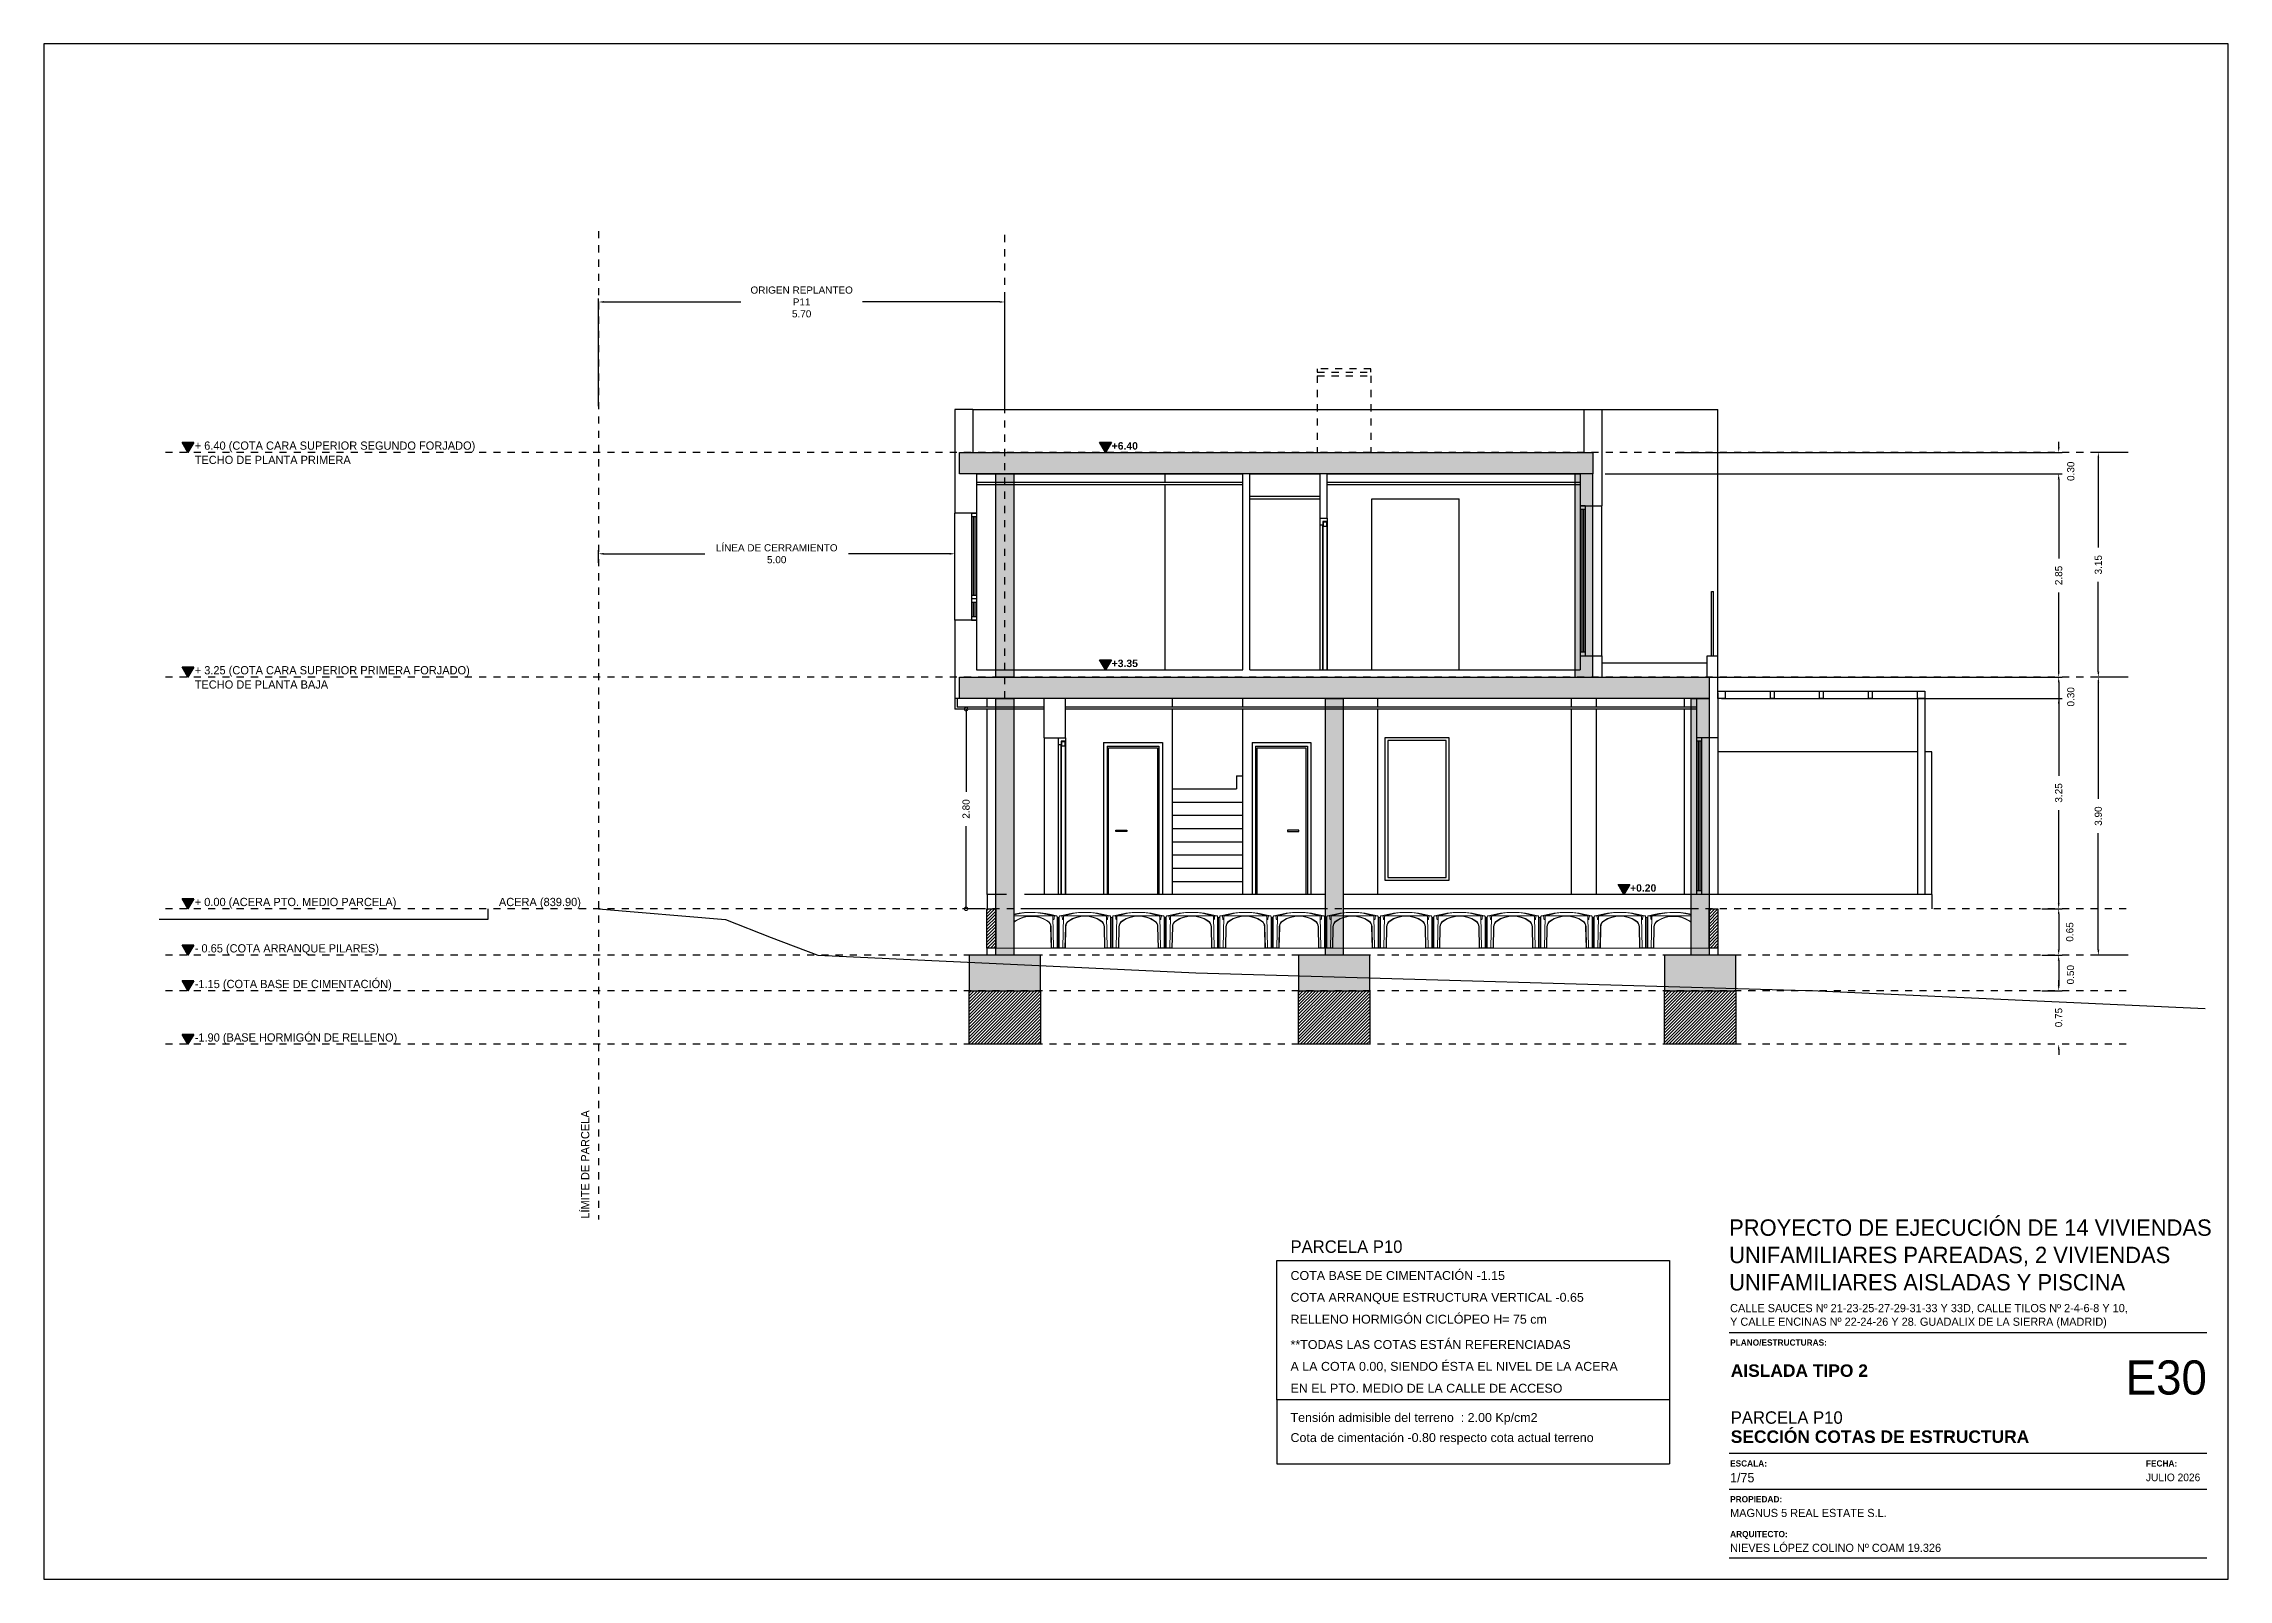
# Model space of a CAD drawing. Extents: x 2455 to 9764, y -806 to 181.
# Drawn here: x 4711.77 to 4742.41, y -582.59 to -561.05 of the extents above; entities that cross this region are included whole.
import ezdxf

# ---------------------------------------------------------------- set-up
doc = ezdxf.new("R2010")
doc.units = 0
doc.header["$LTSCALE"] = 0.2
doc.header["$MEASUREMENT"] = 0
doc.linetypes.add('CONTINUA', pattern=[0])
doc.linetypes.add('RAYITAS', pattern=[0.375, 0.25, -0.125])
doc.layers.get('0').update_dxf_attribs({"linetype": 'CONTINUOUS'})
doc.layers.add('01_cartela', color=6, linetype='CONTINUOUS', plot=False)
for name, color, linetype in [('01_cotas', 4, 'CONTINUOUS'), ('01_MONO inst', 254, 'CONTINUOUS'), ('01_muros', 1, 'CONTINUOUS'), ('01_perfil terreno natural', 170, 'CONTINUOUS'), ('01_proyección', 4, 'RAYITAS'), ('01_texto cartela', 4, 'CONTINUOUS'), ('01_textos', 7, 'CONTINUOUS'), ('CUADRO_LINEAS', 7, 'CONTINUOUS'), ('SOMBRAS2', 2, 'CONTINUOUS'), ('WL', 7, 'CONTINUOUS')]:
    doc.layers.add(name, color=color, linetype=linetype)
doc.layers.add('_CAVITI-AUX', color=2, linetype='CONTINUOUS', lineweight=5, plot=False)
doc.styles.add('Century Gothic', font='', dxfattribs={"height": 2})
doc.styles.add('Century Gothic_3', font='', dxfattribs={"height": 4.5})
doc.styles.add('Century Gothic_5', font='', dxfattribs={"height": 2.5})
doc.styles.add('Century Gothic_6', font='', dxfattribs={"height": 11})
doc.styles.add('Estilo1', font='swissel.ttf')
doc.styles.add('NIEVES3', font='swisseb.ttf')
doc.styles.add('ROMANS', font='romans')
doc.styles.get('Century Gothic').set_extended_font_data('Century Gothic')
doc.styles.get('Century Gothic_3').set_extended_font_data('Century Gothic')
doc.styles.get('Century Gothic_5').set_extended_font_data('Century Gothic')
doc.styles.get('Century Gothic_6').set_extended_font_data('Century Gothic')
doc.dimstyles.new('DECIMAL-50', dxfattribs={"dimtxt": 0.08, "dimasz": 0.15, "dimexe": 0.05, "dimexo": 0.05, "dimgap": 0.09, "dimtad": 0, "dimzin": 0, "dimdsep": 46, "dimtxsty": 'ROMANS', "dimblk": 'DOTSMALL', "dimcen": 0.09, "dimclrt": 7, "dimadec": 0, "dimazin": 0, "dimtfac": 1.38, "dimtix": 1, "dimtofl": 0, "dimtmove": 2, "dimatfit": 3, "dimldrblk": 'OBLIQUE', "dimfxl": 1, "dimtolj": 1, "dimtzin": 0, "dimarcsym": 0})
pattern_1 = [(45, (69.10073, 0), (-0.02209708691, 0.02209708691), [])]

msp = doc.modelspace()

# ---------------------------------------------------------------- texts
at = {"layer": '01_MONO inst'}
for s, height, style, p in [('+6.40', 0.1041, 'NIEVES3', (4726.749, -566.743, 0)), ('+3.35', 0.1041, 'NIEVES3', (4726.749, -569.793, 0)), ('+0.20', 0.1041, 'NIEVES3', (4734.019, -572.943, 0)), ('ACERA (839.90)', 0.1155, 'Century Gothic', (4718.155, -573.145, 0))]:
    msp.add_text(s, height=height, dxfattribs=dict(at, style=style)).set_placement(p)
at = {"layer": '01_texto cartela', "color": 5}
for s, insert, char_height, width, attachment_point, style in [('\\PPROYECTO DE EJECUCIÓN DE 14 VIVIENDAS UNIFAMILIARES PAREADAS, 2 VIVIENDAS UNIFAMILIARES AISLADAS Y PISCINA', (4735.408, -577.155), 0.23, 6.82217, 1, 'Century Gothic_3'), ('CALLE SAUCES Nº 21-23-25-27-29-31-33 Y 33D, CALLE TILOS Nº 2-4-6-8 Y 10, \\PY CALLE ENCINAS Nº 22-24-26 Y 28. GUADALIX DE LA SIERRA (MADRID)', (4735.422, -578.725), 0.11455, 9.24681, 1, 'Century Gothic'), ('{\\fCentury Gothic|b1|i0|c0|p34;PLANO/ESTRUCTURAS: }', (4735.422, -579.222), 0.08701, 2.11715, 1, 'Century Gothic'), ('\\pt2.3273;\\PPARCELA P10', (4735.431, -580.407), 0.17455, 7.00908, 7, 'Century Gothic_5'), ('\\pt2.3273;SECCIÓN COTAS DE ESTRUCTURA', (4735.431, -580.675), 0.17455, 7.00908, 7, 'NIEVES3'), ('{\\fCentury Gothic|b1|i0|c0|p34;ESCALA: }', (4735.422, -580.917), 0.08701, 2.11715, 1, 'Century Gothic'), ('1/75', (4735.422, -581.095), 0.1309, 2.11715, 1, 'Century Gothic'), ('JULIO 2026', (4741.253, -581.103), 0.1069, 3.50438, 1, 'Century Gothic'), ('{\\fCentury Gothic|b1|i0|c0|p34;FECHA: }', (4741.253, -580.917), 0.08701, 2.11715, 1, 'Century Gothic'), ('{\\fCentury Gothic|b1|i0|c0|p34;PROPIEDAD:}', (4735.422, -581.419), 0.08701, 0.83709, 1, 'Century Gothic'), ('MAGNUS 5 REAL ESTATE S.L.', (4735.422, -581.598), 0.11455, 4.88231, 1, 'Century Gothic'), ('{\\fCentury Gothic|b1|i0|c0|p34;ARQUITECTO:}', (4735.422, -581.908), 0.08701, 0.83709, 1, 'Century Gothic'), ('NIEVES LÓPEZ COLINO Nº COAM 19.326', (4735.422, -582.087), 0.11455, 3.65153, 1, 'Century Gothic')]:
    msp.add_mtext(s, dxfattribs=dict(at, insert=insert, char_height=char_height, width=width, attachment_point=attachment_point, style=style))
at = {"layer": '01_texto cartela', "color": 10, "insert": (4729.257, -578.01), "char_height": 0.17455, "width": 7.00908, "attachment_point": 7, "style": 'Century Gothic_5'}
msp.add_mtext('\\pt2.3273;\\PPARCELA P10', dxfattribs=at)
at = {"layer": '01_texto cartela', "color": 1}
for s, insert, char_height, width, attachment_point, style in [('AISLADA TIPO 2 ', (4735.431, -579.749), 0.17455, 7.00908, 7, 'NIEVES3'), ('E30', (4742.109, -579.516), 0.4786, 1.04985, 3, 'Century Gothic_6')]:
    msp.add_mtext(s, dxfattribs=dict(at, insert=insert, char_height=char_height, width=width, attachment_point=attachment_point, style=style))
at = {"layer": '01_textos', "color": 120, "ltscale": 0.01, "style": 'Century Gothic'}
for s, p in [('+ 6.40 (COTA CARA SUPERIOR SEGUNDO FORJADO)', (4713.889, -566.745, 0)), ('TECHO DE PLANTA PRIMERA', (4713.889, -566.945, 0)), ('+ 3.25 (COTA CARA SUPERIOR PRIMERA FORJADO)', (4713.889, -569.895, 0)), ('TECHO DE PLANTA BAJA', (4713.889, -570.095, 0)), ('- 0.65 (COTA ARRANQUE PILARES)', (4713.889, -573.795, 0)), ('-1.15 (COTA BASE DE CIMENTACIÓN)', (4713.889, -574.295, 0)), ('-1.90 (BASE HORMIGÓN DE RELLENO)', (4713.889, -575.045, 0))]:
    msp.add_text(s, height=0.1155, dxfattribs=at).set_placement(p)
at = {"layer": '01_textos', "color": 10, "ltscale": 0.01, "style": 'Century Gothic'}
msp.add_text('+ 0.00 (ACERA PTO. MEDIO PARCELA)', height=0.1155, dxfattribs=at).set_placement((4713.889, -573.145, 0))
msp.add_text('LÍMITE DE PARCELA', height=0.1155, rotation=90, dxfattribs=at).set_placement((4719.423, -577.528, 0))
at = {"layer": 'WL', "color": 5, "linetype": 'Continuous', "style": 'Estilo1'}
for s, p in [('COTA BASE DE CIMENTACIÓN -1.15', (4729.257, -578.388)), ('COTA ARRANQUE ESTRUCTURA VERTICAL -0.65', (4729.257, -578.694)), ('**TODAS LAS COTAS ESTÁN REFERENCIADAS ', (4729.257, -579.356)), ('A LA COTA 0.00, SIENDO ÉSTA EL NIVEL DE LA ACERA ', (4729.257, -579.662)), ('EN EL PTO. MEDIO DE LA CALLE DE ACCESO ', (4729.257, -579.969))]:
    msp.add_text(s, height=0.125, dxfattribs=at).set_placement(p)
at = {"layer": 'WL', "color": 10, "linetype": 'Continuous', "style": 'Estilo1'}
for s, p in [('RELLENO HORMIGÓN CICLÓPEO H= 75 cm', (4729.257, -579.001)), ('Tensión admisible del terreno  : 2.00 Kp/cm2', (4729.257, -580.379)), ('Cota de cimentación -0.80 respecto cota actual terreno', (4729.257, -580.661))]:
    msp.add_text(s, height=0.125, dxfattribs=at).set_placement(p)

# ---------------------------------------------------------------- blocks, each defined once
blk = doc.blocks.new('_DotSmall')
at = {"color": 0, "linetype": 'ByBlock', "const_width": 0.5}
blk.add_lwpolyline([(-0.0625, 0, 1), (0.0625, 0, 1)], format="xyb", close=True, dxfattribs=at)
blk = doc.blocks.new('*D556')
at = {"layer": '01_cotas', "color": 0, "linetype": 'CONTINUA', "lineweight": -2, "transparency": 16777216}
for p, q in [((4724.951, -570.383), (4724.657, -570.383)), ((4724.951, -573.183), (4724.657, -573.183))]:
    blk.add_line(p, q, dxfattribs=at)
at = {"layer": '01_cotas', "color": 0, "lineweight": -2, "transparency": 16777216}
for p, q in [((4724.707, -570.383), (4724.707, -571.543)), ((4724.707, -573.183), (4724.707, -572.023))]:
    blk.add_line(p, q, dxfattribs=at)
at = {"layer": '01_cotas', "color": 0, "lineweight": -2, "transparency": 16777216, "xscale": 0.1, "yscale": 0.1, "zscale": 0.1}
for p, rotation in [((4724.707, -570.383), 90), ((4724.707, -573.183), 270)]:
    blk.add_blockref('_DotSmall', p, dxfattribs=dict(at, rotation=rotation))
at = {"layer": '01_cotas', "color": 7, "transparency": 16777216, "insert": (4724.707, -571.783), "char_height": 0.1, "attachment_point": 5, "rotation": 90, "style": 'Estilo1'}
blk.add_mtext('\\A1;2.80', dxfattribs=at)
blk = doc.blocks.new('*D547')
at = {"layer": '01_cotas', "color": 0, "linetype": 'CONTINUA', "lineweight": -2, "transparency": 16777216}
for p, q in [((4719.551, -566.133), (4719.551, -564.623)), ((4725.251, -566.133), (4725.251, -564.623))]:
    blk.add_line(p, q, dxfattribs=at)
at = {"layer": '01_cotas', "color": 0, "lineweight": -2, "transparency": 16777216}
for p, q in [((4719.626, -564.673), (4721.549, -564.673)), ((4725.176, -564.673), (4723.252, -564.673))]:
    blk.add_line(p, q, dxfattribs=at)
at = {"layer": '01_cotas', "color": 0, "transparency": 16777216}
for points in [[(4719.626, -564.66), (4719.626, -564.685), (4719.551, -564.673)], [(4725.176, -564.66), (4725.176, -564.685), (4725.251, -564.673)]]:
    blk.add_solid(points, dxfattribs=at)
at = {"layer": '01_cotas', "color": 7, "transparency": 16777216, "insert": (4722.401, -564.673), "char_height": 0.1, "width": 1.52292, "attachment_point": 5, "style": 'Estilo1'}
blk.add_mtext('\\A1;ORIGEN REPLANTEO P11\\P5.70', dxfattribs=at)
blk = doc.blocks.new('*D548')
at = {"layer": '01_cotas', "color": 0, "linetype": 'CONTINUA', "lineweight": -2, "transparency": 16777216}
for p, q in [((4719.551, -568.333), (4719.551, -568.154)), ((4724.551, -568.333), (4724.551, -568.154))]:
    blk.add_line(p, q, dxfattribs=at)
at = {"layer": '01_cotas', "color": 0, "lineweight": -2, "transparency": 16777216}
for p, q in [((4719.626, -568.204), (4721.044, -568.204)), ((4724.476, -568.204), (4723.057, -568.204))]:
    blk.add_line(p, q, dxfattribs=at)
at = {"layer": '01_cotas', "color": 0, "transparency": 16777216}
for points in [[(4719.626, -568.192), (4719.626, -568.217), (4719.551, -568.204)], [(4724.476, -568.192), (4724.476, -568.217), (4724.551, -568.204)]]:
    blk.add_solid(points, dxfattribs=at)
at = {"layer": '01_cotas', "color": 7, "transparency": 16777216, "insert": (4722.051, -568.204), "char_height": 0.1, "attachment_point": 5, "style": 'Estilo1'}
blk.add_mtext('\\A1;LÍNEA DE CERRAMIENTO\\P5.00', dxfattribs=at)
blk = doc.blocks.new('*D549')
at = {"layer": '01_cotas', "color": 0, "linetype": 'CONTINUA', "lineweight": -2, "transparency": 16777216}
for p, q in [((4741.005, -566.783), (4740.536, -566.783)), ((4741.005, -569.933), (4740.536, -569.933))]:
    blk.add_line(p, q, dxfattribs=at)
at = {"layer": '01_cotas', "color": 0, "lineweight": -2, "transparency": 16777216}
for p, q in [((4740.586, -566.858), (4740.586, -568.118)), ((4740.586, -569.858), (4740.586, -568.598))]:
    blk.add_line(p, q, dxfattribs=at)
at = {"layer": '01_cotas', "color": 0, "transparency": 16777216}
for points in [[(4740.574, -566.858), (4740.599, -566.858), (4740.586, -566.783)], [(4740.574, -569.858), (4740.599, -569.858), (4740.586, -569.933)]]:
    blk.add_solid(points, dxfattribs=at)
at = {"layer": '01_cotas', "color": 7, "transparency": 16777216, "insert": (4740.586, -568.358), "char_height": 0.1, "attachment_point": 5, "rotation": 90, "style": 'Estilo1'}
blk.add_mtext('\\A1;3.15', dxfattribs=at)
blk = doc.blocks.new('*D550')
at = {"layer": '01_cotas', "color": 0, "linetype": 'CONTINUA', "lineweight": -2, "transparency": 16777216}
for p, q in [((4741.005, -569.933), (4740.536, -569.933)), ((4741.005, -573.833), (4740.536, -573.833))]:
    blk.add_line(p, q, dxfattribs=at)
at = {"layer": '01_cotas', "color": 0, "lineweight": -2, "transparency": 16777216}
for p, q in [((4740.586, -570.008), (4740.586, -571.643)), ((4740.586, -573.758), (4740.586, -572.123))]:
    blk.add_line(p, q, dxfattribs=at)
at = {"layer": '01_cotas', "color": 0, "transparency": 16777216}
for points in [[(4740.574, -570.008), (4740.599, -570.008), (4740.586, -569.933)], [(4740.574, -573.758), (4740.599, -573.758), (4740.586, -573.833)]]:
    blk.add_solid(points, dxfattribs=at)
at = {"layer": '01_cotas', "color": 7, "transparency": 16777216, "insert": (4740.586, -571.883), "char_height": 0.1, "attachment_point": 5, "rotation": 90, "style": 'Estilo1'}
blk.add_mtext('\\A1;3.90', dxfattribs=at)
blk = doc.blocks.new('*D551')
at = {"layer": '01_cotas', "color": 0, "linetype": 'CONTINUA', "lineweight": -2, "transparency": 16777216}
for p, q in [((4739.796, -569.933), (4740.08, -569.933)), ((4739.796, -573.183), (4740.08, -573.183))]:
    blk.add_line(p, q, dxfattribs=at)
at = {"layer": '01_cotas', "color": 0, "lineweight": -2, "transparency": 16777216}
for p, q in [((4740.03, -570.008), (4740.03, -571.318)), ((4740.03, -573.108), (4740.03, -571.798))]:
    blk.add_line(p, q, dxfattribs=at)
at = {"layer": '01_cotas', "color": 0, "transparency": 16777216}
for points in [[(4740.018, -570.008), (4740.043, -570.008), (4740.03, -569.933)], [(4740.018, -573.108), (4740.043, -573.108), (4740.03, -573.183)]]:
    blk.add_solid(points, dxfattribs=at)
at = {"layer": '01_cotas', "color": 7, "transparency": 16777216, "insert": (4740.03, -571.558), "char_height": 0.1, "attachment_point": 5, "rotation": 90, "style": 'Estilo1'}
blk.add_mtext('\\A1;3.25', dxfattribs=at)
blk = doc.blocks.new('*D552')
at = {"layer": '01_cotas', "color": 0, "linetype": 'CONTINUA', "lineweight": -2, "transparency": 16777216}
for p, q in [((4739.846, -567.083), (4740.08, -567.083)), ((4739.846, -569.933), (4740.08, -569.933))]:
    blk.add_line(p, q, dxfattribs=at)
at = {"layer": '01_cotas', "color": 0, "lineweight": -2, "transparency": 16777216}
for p, q in [((4740.03, -567.158), (4740.03, -568.268)), ((4740.03, -569.858), (4740.03, -568.748))]:
    blk.add_line(p, q, dxfattribs=at)
at = {"layer": '01_cotas', "color": 0, "transparency": 16777216}
for points in [[(4740.018, -567.158), (4740.043, -567.158), (4740.03, -567.083)], [(4740.018, -569.858), (4740.043, -569.858), (4740.03, -569.933)]]:
    blk.add_solid(points, dxfattribs=at)
at = {"layer": '01_cotas', "color": 7, "transparency": 16777216, "insert": (4740.03, -568.508), "char_height": 0.1, "attachment_point": 5, "rotation": 90, "style": 'Estilo1'}
blk.add_mtext('\\A1;2.85', dxfattribs=at)
blk = doc.blocks.new('*D553')
at = {"layer": '01_cotas', "color": 0, "lineweight": -2, "transparency": 16777216}
for p, q in [((4740.03, -569.858), (4740.03, -569.783)), ((4740.03, -570.308), (4740.03, -570.383))]:
    blk.add_line(p, q, dxfattribs=at)
at = {"layer": '01_cotas', "color": 0, "linetype": 'CONTINUA', "lineweight": -2, "transparency": 16777216}
for p, q in [((4734.653, -569.933), (4740.08, -569.933)), ((4735.301, -570.233), (4740.08, -570.233))]:
    blk.add_line(p, q, dxfattribs=at)
at = {"layer": '01_cotas', "color": 0, "transparency": 16777216}
for points in [[(4740.018, -569.858), (4740.043, -569.858), (4740.03, -569.933)], [(4740.018, -570.308), (4740.043, -570.308), (4740.03, -570.233)]]:
    blk.add_solid(points, dxfattribs=at)
at = {"layer": '01_cotas', "color": 7, "transparency": 16777216, "insert": (4740.2, -570.21), "char_height": 0.1, "attachment_point": 5, "rotation": 90, "style": 'Estilo1'}
blk.add_mtext('\\A1;0.30', dxfattribs=at)
blk = doc.blocks.new('*D554')
at = {"layer": '01_cotas', "color": 0, "linetype": 'CONTINUA', "lineweight": -2, "transparency": 16777216}
for p, q in [((4739.796, -573.183), (4740.08, -573.183)), ((4739.796, -573.833), (4740.08, -573.833))]:
    blk.add_line(p, q, dxfattribs=at)
at = {"layer": '01_cotas', "color": 0, "lineweight": -2, "transparency": 16777216}
blk.add_line((4740.03, -573.258), (4740.03, -573.758), dxfattribs=at)
at = {"layer": '01_cotas', "color": 0, "transparency": 16777216}
for points in [[(4740.018, -573.258), (4740.043, -573.258), (4740.03, -573.183)], [(4740.018, -573.758), (4740.043, -573.758), (4740.03, -573.833)]]:
    blk.add_solid(points, dxfattribs=at)
at = {"layer": '01_cotas', "color": 7, "transparency": 16777216, "insert": (4740.186, -573.508), "char_height": 0.1, "attachment_point": 5, "rotation": 90, "style": 'Estilo1'}
blk.add_mtext('\\A1;0.65', dxfattribs=at)
blk = doc.blocks.new('*D555')
at = {"layer": '01_cotas', "color": 0, "linetype": 'CONTINUA', "lineweight": -2, "transparency": 16777216}
for p, q in [((4739.796, -573.833), (4740.08, -573.833)), ((4739.796, -574.333), (4740.08, -574.333))]:
    blk.add_line(p, q, dxfattribs=at)
at = {"layer": '01_cotas', "color": 0, "lineweight": -2, "transparency": 16777216}
blk.add_line((4740.03, -573.908), (4740.03, -574.258), dxfattribs=at)
at = {"layer": '01_cotas', "color": 0, "transparency": 16777216}
for points in [[(4740.018, -573.908), (4740.043, -573.908), (4740.03, -573.833)], [(4740.018, -574.258), (4740.043, -574.258), (4740.03, -574.333)]]:
    blk.add_solid(points, dxfattribs=at)
at = {"layer": '01_cotas', "color": 7, "transparency": 16777216, "insert": (4740.196, -574.107), "char_height": 0.1, "attachment_point": 5, "rotation": 90, "style": 'Estilo1'}
blk.add_mtext('\\A1;0.50', dxfattribs=at)
blk = doc.blocks.new('*D545')
at = {"layer": '01_cotas', "color": 0, "linetype": 'CONTINUA', "lineweight": -2, "transparency": 16777216}
for p, q in [((4734.653, -566.783), (4740.08, -566.783)), ((4733.671, -567.083), (4740.08, -567.083))]:
    blk.add_line(p, q, dxfattribs=at)
at = {"layer": '01_cotas', "color": 0, "lineweight": -2, "transparency": 16777216}
for p, q in [((4740.03, -566.708), (4740.03, -566.633)), ((4740.03, -567.158), (4740.03, -567.233))]:
    blk.add_line(p, q, dxfattribs=at)
at = {"layer": '01_cotas', "color": 0, "transparency": 16777216}
for points in [[(4740.018, -566.708), (4740.043, -566.708), (4740.03, -566.783)], [(4740.018, -567.158), (4740.043, -567.158), (4740.03, -567.083)]]:
    blk.add_solid(points, dxfattribs=at)
at = {"layer": '01_cotas', "color": 7, "transparency": 16777216, "insert": (4740.2, -567.047), "char_height": 0.1, "attachment_point": 5, "rotation": 90, "style": 'Estilo1'}
blk.add_mtext('\\A1;0.30', dxfattribs=at)
blk = doc.blocks.new('*D546')
at = {"layer": '01_cotas', "color": 0, "lineweight": -2, "transparency": 16777216}
for p, q in [((4740.03, -574.258), (4740.03, -574.183)), ((4740.03, -575.158), (4740.03, -575.233))]:
    blk.add_line(p, q, dxfattribs=at)
at = {"layer": '01_cotas', "color": 0, "transparency": 16777216}
for points in [[(4740.018, -574.258), (4740.043, -574.258), (4740.03, -574.333)], [(4740.018, -575.158), (4740.043, -575.158), (4740.03, -575.083)]]:
    blk.add_solid(points, dxfattribs=at)
at = {"layer": '01_cotas', "color": 7, "transparency": 16777216, "insert": (4740.03, -574.708), "char_height": 0.1, "attachment_point": 5, "rotation": 90, "style": 'Estilo1'}
blk.add_mtext('\\A1;0.75', dxfattribs=at)
blk = doc.blocks.new('C50_frontal')
for points in [[(0, 0.005), (0.1, 0.005), (0.1, 0), (0, 0), (0, 0.43), (0.008, 0.43, 0.414214), (0.015, 0.438)], [(0.073, 0.401, -0.505657), (0.059, 0.409), (0.056, 0.441, 0.383819), (0.046, 0.45), (0.025, 0.45, 0.414214), (0.015, 0.44), (0.015, 0.005)], [(0.065, 0.005), (0.074, 0.441, -0.383819), (0.084, 0.45), (0.666, 0.45, -0.383819), (0.676, 0.441), (0.685, 0.005)], [(0.655, 0.005), (0.649, 0.296, 0.24616), (0.602, 0.382, 0.30084), (0.148, 0.382, 0.246228), (0.101, 0.296), (0.095, 0.005)], [(0.65, 0.005), (0.644, 0.296, 0.24616), (0.599, 0.378, 0.30084), (0.151, 0.378, 0.246228), (0.106, 0.296), (0.1, 0.005)], [(0.75, 0.005), (0.65, 0.005), (0.65, 0), (0.75, 0), (0.75, 0.43), (0.742, 0.43, -0.414214), (0.735, 0.438)], [(0.677, 0.401, 0.505657), (0.691, 0.409), (0.694, 0.441, -0.383819), (0.704, 0.45), (0.725, 0.45, -0.414214), (0.735, 0.44), (0.735, 0.005)]]:
    blk.add_lwpolyline(points, format="xyb")
for centre, radius, start, end in [((0.375, -0.75), 1.25, 73.7398, 106.2602), ((0.375, -0.607), 1.107, 72.7173, 107.2827), ((0.373, -0.359), 0.859, 70.3508, 109.6492)]:
    blk.add_arc(centre, radius, start, end)

# ---------------------------------------------------------------- dimensions: what is measured, and where the dimension line sits
at = {"layer": '01_cotas'}
for base, p1, p2, text, picture, middle in [((4719.551, -564.673), (4725.251, -566.183, 0), (4719.551, -566.183, 0), 'ORIGEN REPLANTEO P11\\P<>', '*D547', (4722.401, -564.673)), ((4719.551, -568.204), (4724.551, -568.383, 0), (4719.551, -568.383, 0), 'LÍNEA DE CERRAMIENTO\\P<>', '*D548', (4722.051, -568.204))]:
    dim = msp.add_linear_dim(base=base, p1=p1, p2=p2, text=text, dimstyle='DECIMAL-50', override={"dimtxt": 0.1, "dimasz": 0.075, "dimtxsty": 'Estilo1', "dimsah": 1, "dimfxl": 0.09, "dimarcsym": 2}, dxfattribs=at)
    dim.commit()
    dim.dimension.update_dxf_attribs({"geometry": picture, "text_midpoint": middle})
for base, p1, p2, picture, middle in [((4740.03, -567.083), (4734.603, -566.783, 0), (4733.621, -567.083, 0), '*D545', (4740.2, -567.047)), ((4740.03, -570.233), (4734.603, -569.933, 0), (4735.251, -570.233, 0), '*D553', (4740.2, -570.21)), ((4740.03, -573.833), (4739.746, -573.183, 0), (4739.746, -573.833, 0), '*D554', (4740.186, -573.508)), ((4740.03, -574.333), (4739.746, -573.833, 0), (4739.746, -574.333, 0), '*D555', (4740.196, -574.107))]:
    dim = msp.add_linear_dim(base=base, p1=p1, p2=p2, angle=90, dimstyle='DECIMAL-50', override={"dimtxt": 0.1, "dimasz": 0.075, "dimtxsty": 'Estilo1', "dimsah": 1, "dimfxl": 0.09, "dimarcsym": 2}, dxfattribs=at)
    dim.commit()
    dim.dimension.update_dxf_attribs({"geometry": picture, "text_midpoint": middle, "dimtype": 160})
for base, p1, p2, override, picture, middle in [((4740.586, -569.933), (4741.055, -566.783, 0), (4741.055, -569.933, 0), {"dimtxt": 0.1, "dimasz": 0.075, "dimtxsty": 'Estilo1', "dimsah": 1, "dimfxl": 0.09, "dimarcsym": 2}, '*D549', (4740.586, -568.358)), ((4740.03, -567.083), (4739.796, -569.933), (4739.796, -567.083), {"dimtxt": 0.1, "dimasz": 0.075, "dimtxsty": 'Estilo1', "dimsah": 1, "dimfxl": 0.09, "dimarcsym": 2}, '*D552', (4740.03, -568.508)), ((4740.03, -569.933), (4739.746, -573.183, 0), (4739.746, -569.933, 0), {"dimtxt": 0.1, "dimasz": 0.075, "dimtxsty": 'Estilo1', "dimsah": 1, "dimfxl": 0.09, "dimarcsym": 2}, '*D551', (4740.03, -571.558)), ((4740.586, -573.833), (4741.055, -569.933, 0), (4741.055, -573.833, 0), {"dimtxt": 0.1, "dimasz": 0.075, "dimtxsty": 'Estilo1', "dimsah": 1, "dimfxl": 0.09, "dimarcsym": 2}, '*D550', (4740.586, -571.883)), ((4724.707, -573.183, 0), (4725.001, -570.383, 0), (4725.001, -573.183, 0), {"dimtxt": 0.1, "dimasz": 0.1, "dimtxsty": 'Estilo1', "dimsah": 1, "dimclrt": 7, "dimfxl": 0.09, "dimarcsym": 2}, '*D556', (4724.707, -571.783, 0)), ((4740.03, -575.083), (4740.03, -574.333), (4740.03, -575.083, 0), {"dimtxt": 0.1, "dimasz": 0.075, "dimtxsty": 'Estilo1', "dimsah": 1, "dimfxl": 0.09, "dimarcsym": 2}, '*D546', (4740.03, -574.708))]:
    dim = msp.add_linear_dim(base=base, p1=p1, p2=p2, angle=90, dimstyle='DECIMAL-50', override=override, dxfattribs=at)
    dim.commit()
    dim.dimension.update_dxf_attribs({"geometry": picture, "text_midpoint": middle})

# ---------------------------------------------------------------- hatches: boundary and pattern name
at = {"layer": '01_MONO inst'}
h = msp.add_hatch(color=256, dxfattribs=at)
h.dxf.hatch_style = 1
h.paths.add_polyline_path([(4726.662, -566.783), (4726.579, -566.64), (4726.745, -566.64)])
h = msp.add_hatch(color=256, dxfattribs=at)
h.dxf.hatch_style = 1
h.paths.add_polyline_path([(4726.662, -569.833), (4726.579, -569.69), (4726.745, -569.69)])
h = msp.add_hatch(color=256, dxfattribs=at)
h.dxf.hatch_style = 1
h.paths.add_polyline_path([(4733.933, -572.983), (4733.85, -572.84), (4734.015, -572.84)])
at = {"layer": '01_textos', "ltscale": 0.01}
for color, points in [(120, [(4713.794, -566.783), (4713.714, -566.644), (4713.875, -566.644)]), (120, [(4713.794, -566.783), (4713.714, -566.644), (4713.875, -566.644)]), (120, [(4713.794, -566.783), (4713.875, -566.644), (4713.714, -566.644)]), (120, [(4713.794, -569.933), (4713.714, -569.794), (4713.875, -569.794)]), (120, [(4713.794, -569.933), (4713.714, -569.794), (4713.875, -569.794)]), (120, [(4713.794, -569.933), (4713.875, -569.794), (4713.714, -569.794)]), (10, [(4713.794, -573.183), (4713.714, -573.044), (4713.875, -573.044)]), (10, [(4713.794, -573.183), (4713.714, -573.044), (4713.875, -573.044)]), (10, [(4713.794, -573.183), (4713.875, -573.044), (4713.714, -573.044)]), (120, [(4713.794, -573.833), (4713.714, -573.694), (4713.875, -573.694)]), (120, [(4713.794, -573.833), (4713.714, -573.694), (4713.875, -573.694)]), (120, [(4713.794, -573.833), (4713.875, -573.694), (4713.714, -573.694)]), (120, [(4713.794, -574.333), (4713.714, -574.194), (4713.875, -574.194)]), (120, [(4713.794, -574.333), (4713.714, -574.194), (4713.875, -574.194)]), (120, [(4713.794, -574.333), (4713.875, -574.194), (4713.714, -574.194)]), (120, [(4713.794, -575.083), (4713.714, -574.944), (4713.875, -574.944)]), (120, [(4713.794, -575.083), (4713.714, -574.944), (4713.875, -574.944)]), (120, [(4713.794, -575.083), (4713.875, -574.944), (4713.714, -574.944)])]:
    msp.add_hatch(color=color, dxfattribs=at).paths.add_polyline_path(points)
at = {"layer": 'SOMBRAS2', "transparency": 33554534}
h = msp.add_hatch(color=254, dxfattribs=at)
h.dxf.hatch_style = 1
h.paths.add_polyline_path([(4724.616, -566.783), (4733.496, -566.783), (4733.496, -567.083), (4724.616, -567.083)])
h = msp.add_hatch(color=254, dxfattribs=at)
h.dxf.hatch_style = 1
h.paths.add_polyline_path([(4725.126, -567.083), (4725.376, -567.083), (4725.376, -569.933), (4725.126, -569.933)])
h = msp.add_hatch(color=254, dxfattribs=at)
h.dxf.hatch_style = 1
h.paths.add_polyline_path([(4733.496, -567.083), (4733.246, -567.083), (4733.246, -569.933), (4733.496, -569.933)])
h = msp.add_hatch(color=254, dxfattribs=at)
h.dxf.hatch_style = 1
h.paths.add_polyline_path([(4724.616, -569.933), (4735.126, -569.933), (4735.126, -570.233), (4724.616, -570.233)])
h = msp.add_hatch(color=254, dxfattribs=at)
h.dxf.hatch_style = 1
h.paths.add_polyline_path([(4725.126, -570.233), (4725.376, -570.233), (4725.376, -573.833), (4725.126, -573.833)])
h = msp.add_hatch(color=254, dxfattribs=at)
h.dxf.hatch_style = 1
h.paths.add_polyline_path([(4729.746, -570.233), (4729.996, -570.233), (4729.996, -573.833), (4729.746, -573.833)])
h = msp.add_hatch(color=254, dxfattribs=at)
h.dxf.hatch_style = 1
h.paths.add_polyline_path([(4734.876, -570.233), (4735.126, -570.233), (4735.126, -573.833), (4734.876, -573.833)])
at = {"layer": 'SOMBRAS2'}
h = msp.add_hatch(dxfattribs=at)
h.set_pattern_fill('ANSI31', color=256, scale=0.25)
h.set_pattern_definition([(45, (118.293512, 8.88153), (-0.02209708691, 0.02209708691), [])])
h.paths.add_polyline_path([(4724.998, -573.183), (4725.123, -573.183), (4725.123, -573.733), (4724.998, -573.733)])
h = msp.add_hatch(dxfattribs=at)
h.set_pattern_fill('ANSI31', color=256, scale=0.25)
h.set_pattern_definition([(45, (118.445598, 8.88153), (-0.02209708691, 0.02209708691), [])])
h.paths.add_polyline_path([(4735.126, -573.183), (4735.251, -573.183), (4735.251, -573.733), (4735.126, -573.733)])
at = {"layer": 'SOMBRAS2', "transparency": 33554534}
h = msp.add_hatch(color=254, dxfattribs=at)
h.dxf.hatch_style = 1
h.paths.add_polyline_path([(4724.751, -574.333), (4725.751, -574.333), (4725.751, -573.833), (4724.751, -573.833)])
h = msp.add_hatch(color=254, dxfattribs=at)
h.dxf.hatch_style = 1
h.paths.add_polyline_path([(4729.371, -574.333), (4730.371, -574.333), (4730.371, -573.833), (4729.371, -573.833)])
h = msp.add_hatch(color=254, dxfattribs=at)
h.dxf.hatch_style = 1
h.paths.add_polyline_path([(4734.501, -574.333), (4735.501, -574.333), (4735.501, -573.833), (4734.501, -573.833)])
at = {"layer": 'SOMBRAS2'}
h = msp.add_hatch(dxfattribs=at)
h.set_pattern_fill('ANSI31', color=256, scale=0.25)
h.set_pattern_definition([(45, (68.950778, -1e-11), (-0.02209708691, 0.02209708691), [])])
h.paths.add_polyline_path([(4724.751, -574.333), (4725.751, -574.333), (4725.751, -575.083), (4724.751, -575.083)])
h = msp.add_hatch(dxfattribs=at)
h.set_pattern_fill('ANSI31', color=256, scale=0.25)
h.set_pattern_definition(pattern_1)
h.paths.add_polyline_path([(4729.371, -574.333), (4730.371, -574.333), (4730.371, -575.083), (4729.371, -575.083)])
h = msp.add_hatch(dxfattribs=at)
h.set_pattern_fill('ANSI31', color=256, scale=0.25)
h.set_pattern_definition(pattern_1)
h.paths.add_polyline_path([(4734.501, -574.333), (4735.501, -574.333), (4735.501, -575.083), (4734.501, -575.083)])

# ---------------------------------------------------------------- linework, layer by layer
at = {"layer": '01_cartela', "color": 3}
msp.add_lwpolyline([(4711.771, -561.051), (4711.771, -582.586), (4742.409, -582.586), (4742.409, -561.051)], close=True, dxfattribs=at)
at = {"layer": '01_MONO inst'}
for p, q in [((4724.801, -566.183, 0), (4724.551, -566.183, 0)), ((4724.551, -566.183, 0), (4724.551, -567.633, 0)), ((4724.801, -566.183, 0), (4724.801, -566.783, 0)), ((4724.801, -566.183, 0), (4733.371, -566.183, 0)), ((4733.371, -566.183, 0), (4733.371, -566.783, 0)), ((4733.371, -566.183, 0), (4733.621, -566.183, 0)), ((4733.621, -566.183, 0), (4733.621, -567.533, 0)), ((4733.621, -566.183, 0), (4735.251, -566.183, 0)), ((4735.251, -569.633, 0), (4735.251, -566.183, 0)), ((4724.801, -566.783, 0), (4733.371, -566.783, 0)), ((4724.851, -567.083, 0), (4724.851, -567.633, 0)), ((4724.851, -567.083, 0), (4728.586, -567.083, 0)), ((4727.501, -567.203, 0), (4727.501, -567.083, 0)), ((4728.586, -569.833, 0), (4728.586, -567.083, 0)), ((4728.686, -567.083, 0), (4729.671, -567.083, 0)), ((4728.686, -569.833, 0), (4728.686, -567.083, 0)), ((4729.671, -567.703, 0), (4729.671, -567.083, 0)), ((4729.771, -567.083, 0), (4733.321, -567.083, 0)), ((4729.771, -567.703, 0), (4729.771, -567.083, 0)), ((4733.321, -567.083, 0), (4733.321, -567.533, 0)), ((4728.586, -567.203, 0), (4724.851, -567.203, 0)), ((4724.851, -567.233, 0), (4728.586, -567.233, 0)), ((4727.501, -569.833, 0), (4727.501, -567.233, 0)), ((4729.671, -567.403, 0), (4728.686, -567.403, 0)), ((4733.321, -567.203, 0), (4729.771, -567.203, 0)), ((4729.771, -567.233, 0), (4733.321, -567.233, 0)), ((4724.851, -567.633, 0), (4724.551, -567.633, 0)), ((4724.551, -569.133, 0), (4724.551, -567.633, 0)), ((4724.781, -567.633, 0), (4724.851, -567.633, 0)), ((4724.781, -567.633, 0), (4724.851, -567.633, 0)), ((4724.781, -567.633, 0), (4724.781, -569.133, 0)), ((4724.781, -567.683, 0), (4724.851, -567.683, 0)), ((4724.804, -567.683, 0), (4724.804, -568.783, 0)), ((4724.828, -567.683, 0), (4724.828, -568.783, 0)), ((4724.851, -567.633, 0), (4724.851, -569.133, 0)), ((4728.686, -567.433, 0), (4729.671, -567.433, 0)), ((4729.671, -567.703, 0), (4729.771, -567.703, 0)), ((4729.671, -567.803, 0), (4729.671, -567.703, 0)), ((4729.771, -567.703, 0), (4729.771, -567.753, 0)), ((4730.396, -569.833, 0), (4730.396, -567.433, 0)), ((4730.396, -567.433, 0), (4731.621, -567.433, 0)), ((4731.621, -569.833, 0), (4731.621, -567.433, 0)), ((4733.321, -567.533, 0), (4733.621, -567.533, 0)), ((4733.321, -567.533, 0), (4733.321, -569.633, 0)), ((4733.391, -567.533, 0), (4733.321, -567.533, 0)), ((4733.391, -567.533, 0), (4733.321, -567.533, 0)), ((4733.391, -567.583, 0), (4733.321, -567.583, 0)), ((4733.344, -567.583, 0), (4733.344, -569.583, 0)), ((4733.368, -567.583, 0), (4733.368, -569.583, 0)), ((4733.391, -567.533, 0), (4733.391, -569.633, 0)), ((4733.621, -569.633, 0), (4733.621, -567.533, 0)), ((4729.71, -567.803, 0), (4729.671, -567.803, 0)), ((4729.671, -569.833, 0), (4729.671, -567.803, 0)), ((4729.771, -567.753, 0), (4729.71, -567.753, 0)), ((4729.71, -567.753, 0), (4729.71, -567.803, 0)), ((4729.71, -569.833, 0), (4729.71, -567.803, 0)), ((4729.715, -569.833, 0), (4729.715, -567.818, 0)), ((4729.766, -567.818, 0), (4729.766, -569.833, 0)), ((4729.771, -567.753, 0), (4729.771, -569.833, 0)), ((4724.781, -568.783, 0), (4724.851, -568.783, 0)), ((4724.781, -568.833, 0), (4724.851, -568.833, 0)), ((4724.781, -568.883, 0), (4724.851, -568.883, 0)), ((4724.804, -568.883, 0), (4724.804, -569.085, 0)), ((4724.828, -568.883, 0), (4724.828, -569.085, 0)), ((4735.161, -568.733, 0), (4735.191, -568.733, 0)), ((4735.161, -569.633, 0), (4735.161, -568.733, 0)), ((4735.191, -569.633, 0), (4735.191, -568.733, 0)), ((4724.551, -569.133, 0), (4724.551, -570.233, 0)), ((4724.851, -569.133, 0), (4724.551, -569.133, 0)), ((4724.781, -569.085, 0), (4724.851, -569.085, 0)), ((4724.781, -569.135, 0), (4724.851, -569.135, 0)), ((4724.851, -569.133, 0), (4724.851, -569.833, 0)), ((4724.851, -569.833, 0), (4728.586, -569.833, 0)), ((4728.686, -569.833, 0), (4733.321, -569.833, 0)), ((4733.391, -569.583, 0), (4733.321, -569.583, 0)), ((4733.321, -569.633, 0), (4733.321, -569.833, 0)), ((4733.321, -569.633, 0), (4733.621, -569.633, 0)), ((4733.621, -569.633, 0), (4733.621, -569.933, 0)), ((4733.621, -569.733, 0), (4735.101, -569.733, 0)), ((4735.101, -569.933, 0), (4735.101, -569.633, 0)), ((4735.101, -569.633, 0), (4735.251, -569.633, 0)), ((4735.251, -570.153, 0), (4735.251, -569.633, 0)), ((4733.621, -569.933, 0), (4735.101, -569.933, 0)), ((4735.251, -570.153, 0), (4735.251, -570.783, 0)), ((4735.351, -570.133, 0), (4735.988, -570.133, 0)), ((4736.038, -570.133, 0), (4736.676, -570.133, 0)), ((4736.726, -570.133, 0), (4737.363, -570.133, 0)), ((4737.413, -570.133, 0), (4738.051, -570.133, 0)), ((4725.801, -570.233, 0), (4724.551, -570.233, 0)), ((4724.551, -570.233, 0), (4724.551, -570.383, 0)), ((4725.801, -570.383, 0), (4724.551, -570.383, 0)), ((4724.581, -570.233, 0), (4724.581, -570.353, 0)), ((4725.801, -570.353, 0), (4724.581, -570.353, 0)), ((4725.001, -570.353, 0), (4725.001, -570.233, 0)), ((4725.001, -572.983, 0), (4725.001, -570.383, 0)), ((4725.801, -570.783, 0), (4725.801, -570.233, 0)), ((4726.101, -570.783, 0), (4726.101, -570.233, 0)), ((4734.951, -570.233, 0), (4726.101, -570.233, 0)), ((4734.951, -570.353, 0), (4726.101, -570.353, 0)), ((4734.951, -570.383, 0), (4726.101, -570.383, 0)), ((4727.601, -570.353, 0), (4727.601, -570.233, 0)), ((4727.601, -572.983, 0), (4727.601, -570.383, 0)), ((4728.586, -570.353, 0), (4728.586, -570.233, 0)), ((4728.586, -572.983, 0), (4728.586, -570.383, 0)), ((4730.481, -570.353, 0), (4730.481, -570.233, 0)), ((4730.481, -572.983, 0), (4730.481, -570.383, 0)), ((4733.196, -570.353, 0), (4733.196, -570.233, 0)), ((4733.196, -572.983, 0), (4733.196, -570.383, 0)), ((4733.546, -570.353, 0), (4733.546, -570.233, 0)), ((4733.546, -572.983, 0), (4733.546, -570.383, 0)), ((4734.781, -570.353, 0), (4734.781, -570.233, 0)), ((4734.781, -572.983, 0), (4734.781, -570.383, 0)), ((4734.951, -570.233, 0), (4734.951, -570.783, 0)), ((4735.351, -570.233, 0), (4735.988, -570.233, 0)), ((4736.038, -570.233, 0), (4736.676, -570.233, 0)), ((4736.726, -570.233, 0), (4737.363, -570.233, 0)), ((4737.413, -570.233, 0), (4738.051, -570.233, 0)), ((4738.051, -570.233, 0), (4738.051, -572.983, 0)), ((4738.151, -570.233, 0), (4738.151, -572.983, 0)), ((4725.801, -570.783, 0), (4726.101, -570.783, 0)), ((4725.801, -570.783, 0), (4725.801, -572.983, 0)), ((4726.001, -570.883, 0), (4726.001, -570.783, 0)), ((4726.101, -570.783, 0), (4726.101, -570.833, 0)), ((4735.251, -570.783, 0), (4734.951, -570.783, 0)), ((4734.951, -570.783, 0), (4734.951, -572.983, 0)), ((4735.021, -570.783, 0), (4734.951, -570.783, 0)), ((4735.021, -570.783, 0), (4734.951, -570.783, 0)), ((4735.021, -570.783, 0), (4735.021, -572.983, 0)), ((4735.251, -570.783, 0), (4735.251, -572.983, 0)), ((4726.04, -570.883, 0), (4726.001, -570.883, 0)), ((4726.001, -572.983, 0), (4726.001, -570.883, 0)), ((4726.101, -570.833, 0), (4726.04, -570.833, 0)), ((4726.04, -570.833, 0), (4726.04, -570.883, 0)), ((4726.04, -572.983, 0), (4726.04, -570.883, 0)), ((4726.045, -572.983, 0), (4726.045, -570.898, 0)), ((4726.096, -570.898, 0), (4726.096, -572.983, 0)), ((4726.101, -570.833, 0), (4726.101, -572.983, 0)), ((4726.635, -570.853, 0), (4727.46, -570.853, 0)), ((4726.635, -570.853, 0), (4726.635, -572.983, 0)), ((4726.685, -570.903, 0), (4726.685, -572.983, 0)), ((4726.685, -570.903, 0), (4727.41, -570.903, 0)), ((4726.705, -572.983, 0), (4726.705, -570.925, 0)), ((4726.705, -570.925, 0), (4727.39, -570.925, 0)), ((4727.39, -570.925, 0), (4727.39, -572.983, 0)), ((4727.41, -570.903, 0), (4727.41, -572.983, 0)), ((4727.46, -570.853, 0), (4727.46, -572.983, 0)), ((4728.718, -570.853, 0), (4729.543, -570.853, 0)), ((4728.718, -570.853, 0), (4728.718, -572.983, 0)), ((4728.768, -570.903, 0), (4728.768, -572.983, 0)), ((4728.768, -570.903, 0), (4729.493, -570.903, 0)), ((4728.788, -572.983, 0), (4728.788, -570.925, 0)), ((4728.788, -570.925, 0), (4729.473, -570.925, 0)), ((4729.473, -570.925, 0), (4729.473, -572.983, 0)), ((4729.493, -570.903, 0), (4729.493, -572.983, 0)), ((4729.543, -570.853, 0), (4729.543, -572.983, 0)), ((4735.021, -570.833, 0), (4734.951, -570.833, 0)), ((4734.974, -570.833, 0), (4734.974, -572.933, 0)), ((4734.998, -570.833, 0), (4734.998, -572.933, 0)), ((4738.051, -570.983, 0), (4735.251, -570.983, 0)), ((4738.251, -570.983, 0), (4738.151, -570.983, 0)), ((4738.251, -572.983, 0), (4738.251, -570.983, 0)), ((4728.501, -571.316, 0), (4728.501, -571.501, 0)), ((4728.501, -571.316, 0), (4728.586, -571.316, 0)), ((4727.601, -571.501, 0), (4728.501, -571.501, 0)), ((4727.601, -571.686, 0), (4728.586, -571.686, 0)), ((4727.601, -571.871, 0), (4728.586, -571.871, 0)), ((4727.601, -572.057, 0), (4728.586, -572.057, 0)), ((4727.601, -572.242, 0), (4728.586, -572.242, 0)), ((4727.601, -572.427, 0), (4728.586, -572.427, 0)), ((4727.601, -572.613, 0), (4728.586, -572.613, 0)), ((4727.601, -572.798, 0), (4728.586, -572.798, 0)), ((4718.001, -573.183, 0), (4718.001, -573.333, 0)), ((4725.276, -572.983, 0), (4725.001, -572.983, 0)), ((4725.001, -572.983, 0), (4725.001, -573.183, 0)), ((4729.746, -572.983, 0), (4725.526, -572.983, 0)), ((4729.746, -573.183, 0), (4725.526, -573.183, 0)), ((4738.251, -572.983, 0), (4729.996, -572.983, 0)), ((4734.876, -573.183, 0), (4729.996, -573.183, 0)), ((4735.021, -572.933, 0), (4734.951, -572.933, 0)), ((4738.251, -572.983, 0), (4738.251, -573.183, 0)), ((4718.001, -573.333, 0), (4713.392, -573.333, 0)), ((4724.998, -573.733, 0), (4724.998, -573.833, 0)), ((4735.251, -573.733, 0), (4735.251, -573.833, 0))]:
    msp.add_line(p, q, dxfattribs=at)
at = {"layer": '01_MONO inst', "elevation": 0}
for points in [[(4726.662, -566.783), (4726.579, -566.64), (4726.745, -566.64)], [(4729.715, -567.761), (4729.715, -567.818), (4729.766, -567.818), (4729.766, -567.761)], [(4726.662, -569.833), (4726.579, -569.69), (4726.745, -569.69)], [(4735.251, -570.133), (4735.351, -570.133), (4735.351, -570.233), (4735.251, -570.233)], [(4735.988, -570.133), (4736.038, -570.133), (4736.038, -570.233), (4735.988, -570.233)], [(4736.676, -570.133), (4736.726, -570.133), (4736.726, -570.233), (4736.676, -570.233)], [(4737.363, -570.133), (4737.413, -570.133), (4737.413, -570.233), (4737.363, -570.233)], [(4738.051, -570.133), (4738.151, -570.133), (4738.151, -570.233), (4738.051, -570.233)], [(4731.481, -570.783), (4730.581, -570.783), (4730.581, -572.783), (4731.481, -572.783)], [(4726.045, -570.841), (4726.045, -570.898), (4726.096, -570.898), (4726.096, -570.841)], [(4731.441, -570.823), (4730.621, -570.823), (4730.621, -572.743), (4731.441, -572.743)], [(4726.805, -572.097), (4726.805, -572.078), (4726.962, -572.078), (4726.962, -572.097)], [(4729.373, -572.097), (4729.373, -572.078), (4729.216, -572.078), (4729.216, -572.097)], [(4733.933, -572.983), (4733.85, -572.84), (4734.015, -572.84)]]:
    msp.add_lwpolyline(points, close=True, dxfattribs=at)
at = {"layer": '01_muros', "elevation": 0}
for points in [[(4724.616, -566.783), (4733.496, -566.783), (4733.496, -567.083), (4724.616, -567.083)], [(4725.126, -567.083), (4725.376, -567.083), (4725.376, -569.933), (4725.126, -569.933)], [(4733.496, -567.083), (4733.246, -567.083), (4733.246, -569.933), (4733.496, -569.933)], [(4724.616, -569.933), (4735.126, -569.933), (4735.126, -570.233), (4724.616, -570.233)], [(4725.126, -570.233), (4725.376, -570.233), (4725.376, -573.833), (4725.126, -573.833)], [(4729.746, -570.233), (4729.996, -570.233), (4729.996, -573.833), (4729.746, -573.833)], [(4734.876, -570.233), (4735.126, -570.233), (4735.126, -573.833), (4734.876, -573.833)], [(4724.998, -573.183), (4725.123, -573.183), (4725.123, -573.733), (4724.998, -573.733)], [(4735.126, -573.183), (4735.251, -573.183), (4735.251, -573.733), (4735.126, -573.733)], [(4724.751, -574.333), (4725.751, -574.333), (4725.751, -573.833), (4724.751, -573.833)], [(4729.371, -574.333), (4730.371, -574.333), (4730.371, -573.833), (4729.371, -573.833)], [(4734.501, -574.333), (4735.501, -574.333), (4735.501, -573.833), (4734.501, -573.833)], [(4724.751, -574.333), (4725.751, -574.333), (4725.751, -575.083), (4724.751, -575.083)], [(4729.371, -574.333), (4730.371, -574.333), (4730.371, -575.083), (4729.371, -575.083)], [(4734.501, -574.333), (4735.501, -574.333), (4735.501, -575.083), (4734.501, -575.083)]]:
    msp.add_lwpolyline(points, close=True, dxfattribs=at)
at = {"layer": '01_perfil terreno natural', "elevation": 0}
msp.add_lwpolyline([(4719.551, -573.183), (4721.331, -573.333), (4721.975, -573.583), (4722.626, -573.833), (4727.931, -574.083), (4736.659, -574.333), (4742.083, -574.583)], dxfattribs=at)
at = {"layer": '01_proyección', "color": 10}
for p, q in [((4719.551, -563.678, 0), (4719.551, -577.541, 0)), ((4725.251, -570.233, 0), (4725.251, -563.678, 0)), ((4740.977, -573.183, 0), (4713.392, -573.183, 0))]:
    msp.add_line(p, q, dxfattribs=at)
at = {"layer": '01_proyección', "color": 120, "ltscale": 0.25}
for p, q in [((4729.633, -565.707, 0), (4730.383, -565.707, 0)), ((4729.633, -565.707, 0), (4729.633, -566.783, 0)), ((4730.383, -565.707, 0), (4730.383, -566.783, 0))]:
    msp.add_line(p, q, dxfattribs=at)
at = {"layer": '01_proyección', "color": 120}
for p, q in [((4740.977, -566.783, 0), (4713.392, -566.783, 0)), ((4740.977, -569.933, 0), (4713.392, -569.933, 0)), ((4740.977, -573.833, 0), (4713.392, -573.833, 0)), ((4740.977, -574.333, 0), (4713.392, -574.333, 0)), ((4740.977, -575.083, 0), (4713.392, -575.083, 0))]:
    msp.add_line(p, q, dxfattribs=at)
at = {"layer": '01_proyección', "color": 120, "ltscale": 0.25, "elevation": 0}
msp.add_lwpolyline([(4730.383, -565.609), (4729.633, -565.609), (4729.633, -565.658), (4730.383, -565.658)], close=True, dxfattribs=at)
at = {"layer": '01_texto cartela', "color": 5}
for p, q in [((4735.408, -579.125), (4742.109, -579.125)), ((4735.408, -580.819), (4742.109, -580.819)), ((4735.408, -581.322), (4742.109, -581.322)), ((4735.408, -582.286), (4742.109, -582.286))]:
    msp.add_line(p, q, dxfattribs=at)
at = {"layer": '01_textos', "color": 120, "ltscale": 0.01, "elevation": 0}
for points in [[(4713.794, -566.783), (4713.714, -566.644), (4713.875, -566.644)], [(4713.794, -566.783), (4713.875, -566.644), (4713.714, -566.644)], [(4713.794, -569.933), (4713.714, -569.794), (4713.875, -569.794)], [(4713.794, -569.933), (4713.875, -569.794), (4713.714, -569.794)], [(4713.794, -573.833), (4713.714, -573.694), (4713.875, -573.694)], [(4713.794, -573.833), (4713.875, -573.694), (4713.714, -573.694)], [(4713.794, -574.333), (4713.714, -574.194), (4713.875, -574.194)], [(4713.794, -574.333), (4713.875, -574.194), (4713.714, -574.194)], [(4713.794, -575.083), (4713.714, -574.944), (4713.875, -574.944)], [(4713.794, -575.083), (4713.875, -574.944), (4713.714, -574.944)]]:
    msp.add_lwpolyline(points, close=True, dxfattribs=at)
at = {"layer": '01_textos', "color": 10, "ltscale": 0.01, "elevation": 0}
for points in [[(4713.794, -573.183), (4713.714, -573.044), (4713.875, -573.044)], [(4713.794, -573.183), (4713.875, -573.044), (4713.714, -573.044)]]:
    msp.add_lwpolyline(points, close=True, dxfattribs=at)
at = {"layer": '_CAVITI-AUX'}
msp.add_line((4725.123, -573.733, 0), (4735.251, -573.733, 0), dxfattribs=at)
for points in [[(4725.376, -573.283), (4725.915, -573.283, -0.383819), (4725.925, -573.292), (4725.934, -573.728)], [(4725.904, -573.728), (4725.898, -573.437, 0.24616), (4725.851, -573.352, 0.30084), (4725.397, -573.351, 0.069603), (4725.376, -573.371, 0.069603)], [(4725.899, -573.728), (4725.893, -573.437, 0.24616), (4725.848, -573.356, 0.30084), (4725.4, -573.356, 0.084823), (4725.376, -573.379, 0.084823)], [(4725.999, -573.728), (4725.899, -573.728), (4725.899, -573.733), (4725.999, -573.733), (4725.999, -573.303), (4725.992, -573.303, -0.414214), (4725.984, -573.296)], [(4725.926, -573.332, 0.505657), (4725.94, -573.324), (4725.943, -573.292, -0.383819), (4725.953, -573.283), (4725.974, -573.283, -0.414214), (4725.984, -573.293), (4725.984, -573.728)], [(4734.252, -573.728), (4734.352, -573.728), (4734.352, -573.733), (4734.252, -573.733), (4734.252, -573.303), (4734.259, -573.303, 0.414214), (4734.267, -573.296)], [(4734.325, -573.332, -0.505657), (4734.311, -573.324), (4734.308, -573.292, 0.383819), (4734.298, -573.283), (4734.277, -573.283, 0.414214), (4734.267, -573.293), (4734.267, -573.728)], [(4734.876, -573.283), (4734.336, -573.283, 0.383819), (4734.326, -573.292), (4734.317, -573.728)], [(4734.347, -573.728), (4734.353, -573.437, -0.24616), (4734.4, -573.352, -0.30084), (4734.854, -573.351, -0.069603), (4734.876, -573.371, -0.069603)], [(4734.352, -573.728), (4734.358, -573.437, -0.24616), (4734.403, -573.356, -0.30084), (4734.851, -573.356, -0.084823), (4734.876, -573.379, -0.084823)]]:
    msp.add_lwpolyline(points, format="xyb", dxfattribs=at)
for centre, radius, start, end in [((4725.624, -574.483), 1.25, 73.7398, 101.4762), ((4725.622, -574.092), 0.859, 70.3508, 106.6787), ((4725.624, -574.341), 1.107, 72.7173, 102.9779), ((4734.627, -574.483), 1.25, 78.5238, 106.2602), ((4734.627, -574.341), 1.107, 77.0221, 107.2827), ((4734.629, -574.092), 0.859, 73.3213, 109.6492)]:
    msp.add_arc(centre, radius, start, end, dxfattribs=at)
at = {"layer": 'CUADRO_LINEAS'}
for p, q in [((4729.067, -580.069), (4729.067, -580.965)), ((4734.571, -580.069), (4734.571, -580.965)), ((4729.067, -580.965), (4734.571, -580.965))]:
    msp.add_line(p, q, dxfattribs=at)
msp.add_lwpolyline([(4729.067, -578.116), (4734.571, -578.116), (4734.571, -580.069), (4729.067, -580.069)], close=True, dxfattribs=at)

# ---------------------------------------------------------------- block references
at = {"layer": '_CAVITI-AUX'}
for p in [(4725.999, -573.733), (4726.749, -573.733), (4727.499, -573.733), (4728.249, -573.733), (4728.999, -573.733), (4729.751, -573.733)]:
    msp.add_blockref('C50_frontal', p, dxfattribs=at)
at = {"layer": '_CAVITI-AUX', "xscale": -1}
for p in [(4731.252, -573.733), (4732.002, -573.733), (4732.752, -573.733), (4733.502, -573.733), (4734.252, -573.733)]:
    msp.add_blockref('C50_frontal', p, dxfattribs=at)

msp.set_redraw_order([(e.dxf.handle, doc.entitydb.next_handle()) for e in msp.query("TEXT MTEXT ATTDEF DIMENSION ARC_DIMENSION")])  # texts and dimensions are drawn at this point

doc.saveas('drawing.dxf')
